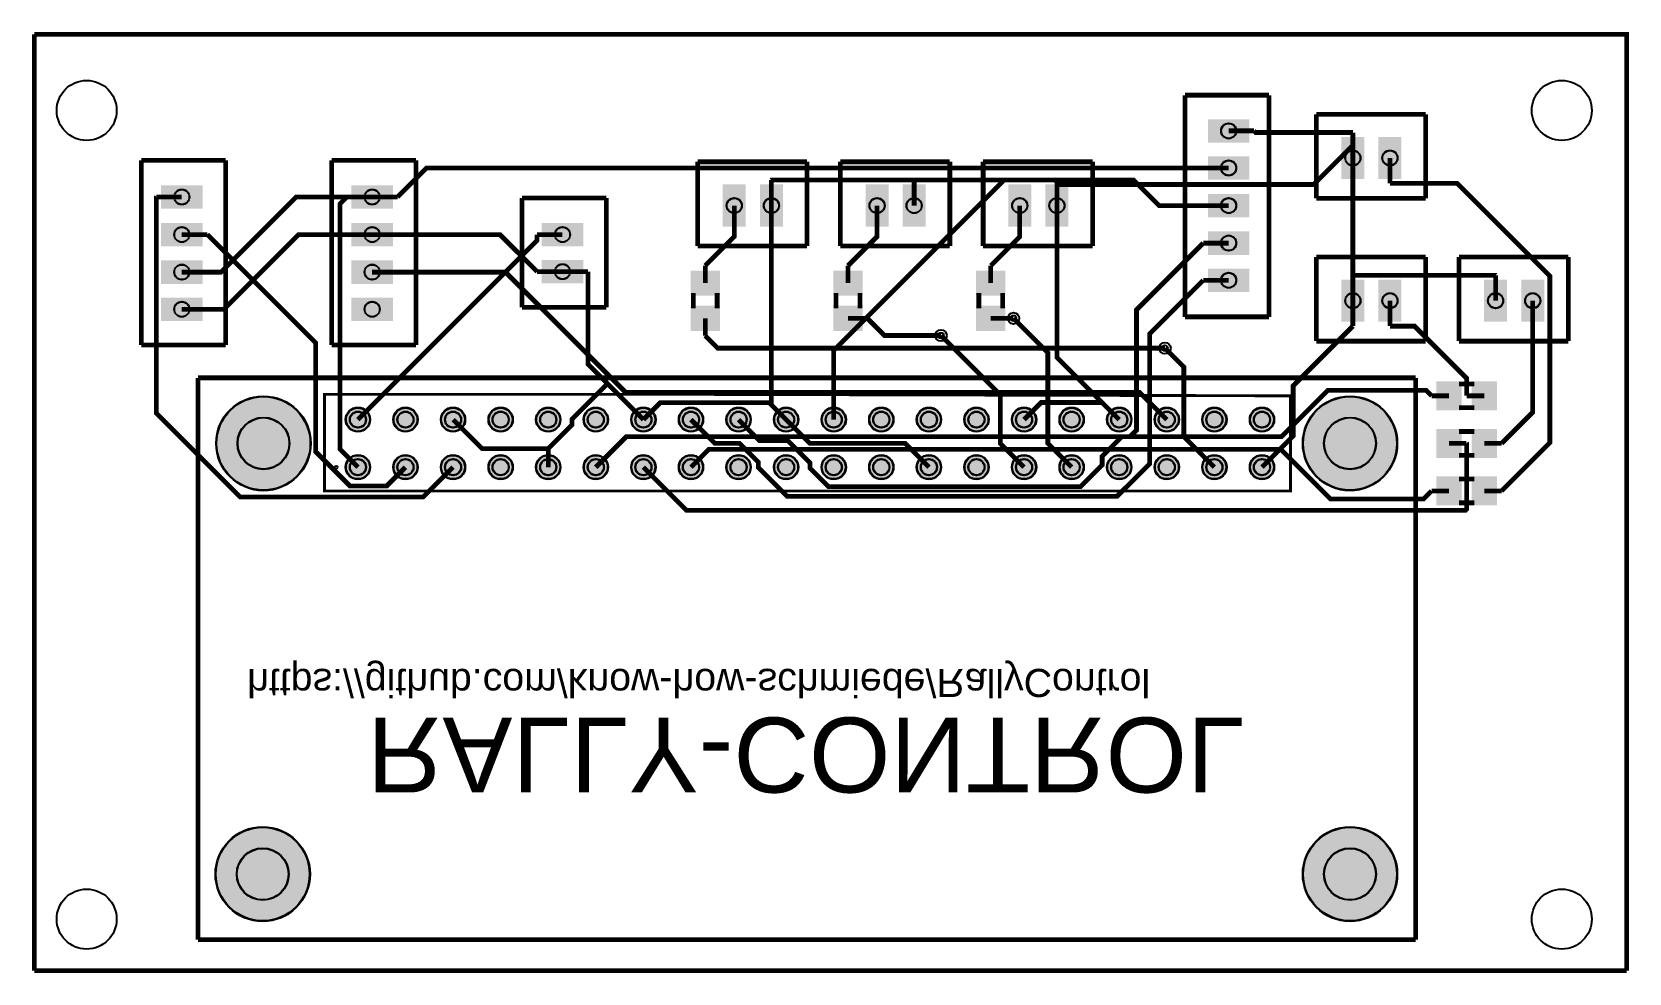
# Model space of a CAD drawing. Header units: millimetres. Extents: x -0.4 to 84.9, y -0.3 to 49.9.
import ezdxf

# ---------------------------------------------------------------- set-up
doc = ezdxf.new("R2010")
doc.units = ezdxf.units.MM
for name, color, linetype, true_color in [('BoardOutLine', 7, 'Continuous', 0xff00ff), ('BottomLayer', 7, 'Continuous', 0x0000ff), ('BottomSolderMaskLayer', 7, 'Continuous', 0xaa00ff), ('Document', 7, 'Continuous', 0xffffff), ('Hole', 7, 'Continuous', 0x222222), ('Multi-Layer', 7, 'Continuous', 0xc0c0c0), ('TopLayer', 7, 'Continuous', 0xff0000), ('TopPasteMaskLayer', 7, 'Continuous', 0x808080), ('TopSilkLayer', 7, 'Continuous', 0xffcc00), ('TopSolderMaskLayer', 7, 'Continuous', 0x800080)]:
    doc.layers.add(name, color=color, linetype=linetype, true_color=true_color)
doc.styles.get("Standard").update_dxf_attribs({"font": 'arial.ttf'})

msp = doc.modelspace()

# ---------------------------------------------------------------- texts
at = {"layer": 'BottomSilkLayer', "text_generation_flag": 2}
for s, height, p in [('https://github.com/know-how-schmiede/RallyControl', 1.5, (11.100000000000136, 15.900000000000091)), ('RALLY-CONTROL', 4, (17.5, 13.299999999999955))]:
    msp.add_text(s, height=height, rotation=180, dxfattribs=at).set_placement(p)

# ---------------------------------------------------------------- hatches: boundary and pattern name
at = {"layer": 'BottomSolderMaskLayer'}
for points in [[(64.60490220980455, 44.002971805943616), (62.39509779019545, 44.002971805943616), (62.39509779019545, 45.25265430530851), (64.60490220980455, 45.25265430530851)], [(69.51584216109632, 42.05476638410903), (69.51584216109632, 44.305253935931546), (70.74293355645568, 44.305253935931546), (70.74293355645568, 42.05476638410903)], [(71.49704612350433, 42.05476638410903), (71.49704612350433, 44.305253935931546), (72.72413751886347, 44.305253935931546), (72.72413751886347, 42.05476638410903)], [(64.60490220980455, 42.02176784353571), (62.39509779019545, 42.02176784353571), (62.39509779019545, 43.27145034290072), (64.60490220980455, 43.27145034290072)], [(6.515087630175458, 41.72204724409437), (8.72489204978433, 41.72204724409437), (8.72489204978433, 40.472364744729475), (6.515087630175458, 40.472364744729475)], [(16.67510795021576, 41.72204724409437), (18.88491236982486, 41.72204724409437), (18.88491236982486, 40.472364744729475), (16.67510795021576, 40.472364744729475)], [(36.4959539213196, 39.51493910445447), (36.4959539213196, 41.765426656276986), (37.72304531667896, 41.765426656276986), (37.72304531667896, 39.51493910445447)], [(38.477157883727614, 39.51493910445447), (38.477157883727614, 41.765426656276986), (39.70424927908698, 41.765426656276986), (39.70424927908698, 39.51493910445447)], [(44.11596916135022, 39.51493910445447), (44.11596916135022, 41.765426656276986), (45.34306055670959, 41.765426656276986), (45.34306055670959, 39.51493910445447)], [(46.09717312375801, 39.51493910445447), (46.09717312375801, 41.765426656276986), (47.324264519117605, 41.765426656276986), (47.324264519117605, 39.51493910445447)], [(51.73598440138062, 39.51493910445447), (51.73598440138062, 41.765426656276986), (52.963075796739986, 41.765426656276986), (52.963075796739986, 39.51493910445447)], [(53.71718836378864, 39.51493910445447), (53.71718836378864, 41.765426656276986), (54.944279759148, 41.765426656276986), (54.944279759148, 39.51493910445447)], [(64.60490220980455, 40.01516383032765), (62.39509779019545, 40.01516383032765), (62.39509779019545, 41.26484632969266), (64.60490220980455, 41.26484632969266)], [(6.515087630175458, 39.71544323088642), (8.72489204978433, 39.71544323088642), (8.72489204978433, 38.465760731521414), (6.515087630175458, 38.465760731521414)], [(16.67510795021576, 39.71544323088642), (18.88491236982486, 39.71544323088642), (18.88491236982486, 38.465760731521414), (16.67510795021576, 38.465760731521414)], [(26.8351028702059, 39.71544323088642), (29.044907289815, 39.71544323088642), (29.044907289815, 38.465760731521414), (26.8351028702059, 38.465760731521414)], [(64.60490220980455, 38.0085598171197), (62.39509779019545, 38.0085598171197), (62.39509779019545, 39.2582423164846), (64.60490220980455, 39.2582423164846)], [(6.515087630175458, 37.708839217678474), (8.72489204978433, 37.708839217678474), (8.72489204978433, 36.45915671831335), (6.515087630175458, 36.45915671831335)], [(16.67510795021576, 37.708839217678474), (18.88491236982486, 37.708839217678474), (18.88491236982486, 36.45915671831335), (16.67510795021576, 36.45915671831335)], [(26.8351028702059, 37.73423926847852), (29.044907289815, 37.73423926847852), (29.044907289815, 36.484556769113624), (26.8351028702059, 36.484556769113624)], [(64.60490220980455, 36.027355854711686), (62.39509779019545, 36.027355854711686), (62.39509779019545, 37.27703835407658), (64.60490220980455, 37.27703835407658)], [(69.51584216109632, 34.43475114407863), (69.51584216109632, 36.685238695901035), (70.74293355645568, 36.685238695901035), (70.74293355645568, 34.43475114407863)], [(71.49704612350433, 34.43475114407863), (71.49704612350433, 36.685238695901035), (72.72413751886347, 36.685238695901035), (72.72413751886347, 34.43475114407863)], [(77.13585740112671, 34.43475114407863), (77.13585740112671, 36.685238695901035), (78.36294879648608, 36.685238695901035), (78.36294879648608, 34.43475114407863)], [(79.11706136353473, 34.43475114407863), (79.11706136353473, 36.685238695901035), (80.34415275889387, 36.685238695901035), (80.34415275889387, 34.43475114407863)], [(6.515087630175458, 35.72763525527046), (8.72489204978433, 35.72763525527046), (8.72489204978433, 34.47795275590556), (6.515087630175458, 34.47795275590556)], [(16.67510795021576, 35.72763525527046), (18.88491236982486, 35.72763525527046), (18.88491236982486, 34.47795275590556), (16.67510795021576, 34.47795275590556)], [(9.452730505461147, 27.940005080010224, 1), (14.50353060706135, 27.940005080010224, 1)], [(16.36261112522236, 29.21000762001529, 1), (17.673406146812408, 29.21000762001529, 1)], [(18.902616205232494, 29.21000762001529, 1), (20.21341122682254, 29.21000762001529, 1)], [(21.442621285242627, 29.21000762001529, 1), (22.753416306832673, 29.21000762001529, 1)], [(23.98262636525276, 29.21000762001529, 1), (25.293421386842805, 29.21000762001529, 1)], [(26.522631445262892, 29.21000762001529, 1), (27.833426466852938, 29.21000762001529, 1)], [(29.062636525273025, 29.21000762001529, 1), (30.37343154686307, 29.21000762001529, 1)], [(31.602641605283157, 29.21000762001529, 1), (32.9134366268732, 29.21000762001529, 1)], [(34.14264668529352, 29.21000762001529, 1), (35.45344170688356, 29.21000762001529, 1)], [(36.68265176530365, 29.21000762001529, 1), (37.99344678689369, 29.21000762001529, 1)], [(39.222656845313786, 29.21000762001529, 1), (40.533451866903825, 29.21000762001529, 1)], [(41.76266192532392, 29.21000762001529, 1), (43.07345694691396, 29.21000762001529, 1)], [(44.30266700533405, 29.21000762001529, 1), (45.61346202692409, 29.21000762001529, 1)], [(46.842672085344184, 29.21000762001529, 1), (48.15346710693422, 29.21000762001529, 1)], [(49.382677165354316, 29.21000762001529, 1), (50.693472186944355, 29.21000762001529, 1)], [(51.92268224536445, 29.21000762001529, 1), (53.23347726695449, 29.21000762001529, 1)], [(54.46268732537481, 29.21000762001529, 1), (55.77348234696485, 29.21000762001529, 1)], [(57.00269240538494, 29.21000762001529, 1), (58.31348742697498, 29.21000762001529, 1)], [(59.542697485395074, 29.21000762001529, 1), (60.85349250698511, 29.21000762001529, 1)], [(62.08270256540521, 29.21000762001529, 1), (63.393497586995245, 29.21000762001529, 1)], [(64.62270764541533, 29.21000762001529, 1), (65.93350266700538, 29.21000762001529, 1)], [(67.45273050546137, 27.940005080010224, 1), (72.50353060706158, 27.940005080010224, 1)], [(16.36261112522236, 26.670002540005157, 1), (17.673406146812408, 26.670002540005157, 1)], [(18.902616205232494, 26.670002540005157, 1), (20.21341122682254, 26.670002540005157, 1)], [(21.442621285242627, 26.670002540005157, 1), (22.753416306832673, 26.670002540005157, 1)], [(23.98262636525276, 26.670002540005157, 1), (25.293421386842805, 26.670002540005157, 1)], [(26.522631445262892, 26.670002540005157, 1), (27.833426466852938, 26.670002540005157, 1)], [(29.062636525273025, 26.670002540005157, 1), (30.37343154686307, 26.670002540005157, 1)], [(31.602641605283157, 26.670002540005157, 1), (32.9134366268732, 26.670002540005157, 1)], [(34.14264668529352, 26.670002540005157, 1), (35.45344170688356, 26.670002540005157, 1)], [(36.68265176530365, 26.670002540005157, 1), (37.99344678689369, 26.670002540005157, 1)], [(39.222656845313786, 26.670002540005157, 1), (40.533451866903825, 26.670002540005157, 1)], [(41.76266192532392, 26.670002540005157, 1), (43.07345694691396, 26.670002540005157, 1)], [(44.30266700533405, 26.670002540005157, 1), (45.61346202692409, 26.670002540005157, 1)], [(46.842672085344184, 26.670002540005157, 1), (48.15346710693422, 26.670002540005157, 1)], [(49.382677165354316, 26.670002540005157, 1), (50.693472186944355, 26.670002540005157, 1)], [(51.92268224536445, 26.670002540005157, 1), (53.23347726695449, 26.670002540005157, 1)], [(54.46268732537481, 26.670002540005157, 1), (55.77348234696485, 26.670002540005157, 1)], [(57.00269240538494, 26.670002540005157, 1), (58.31348742697498, 26.670002540005157, 1)], [(59.542697485395074, 26.670002540005157, 1), (60.85349250698511, 26.670002540005157, 1)], [(62.08270256540521, 26.670002540005157, 1), (63.393497586995245, 26.670002540005157, 1)], [(64.62270764541533, 26.670002540005157, 1), (65.93350266700538, 26.670002540005157, 1)], [(9.41259842519679, 4.9400050800102235, 1), (14.463398526796993, 4.9400050800102235, 1)], [(67.45273050546137, 4.9400050800102235, 1), (72.50353060706158, 4.9400050800102235, 1)]]:
    msp.add_hatch(color=256, dxfattribs=at).paths.add_polyline_path(points)
at = {"layer": 'Multi-Layer'}
for points in [[(64.5795021590045, 44.028371856743775), (62.42049784099572, 44.028371856743775), (62.42049784099572, 45.227254254508466), (64.5795021590045, 45.227254254508466)], [(69.52994665989354, 42.10050800101601), (69.52994665989354, 44.259512319024566), (70.72882905765846, 44.259512319024566), (70.72882905765846, 42.10050800101601)], [(71.51115062230156, 42.10050800101601), (71.51115062230156, 44.259512319024566), (72.71003302006602, 44.259512319024566), (72.71003302006602, 42.10050800101601)], [(64.5795021590045, 42.04716789433576), (62.42049784099572, 42.04716789433576), (62.42049784099572, 43.24605029210056), (64.5795021590045, 43.24605029210056)], [(6.540487680975502, 41.696647193294325), (8.699491998984058, 41.696647193294325), (8.699491998984058, 40.49776479552963), (6.540487680975502, 40.49776479552963)], [(16.700508001016033, 41.696647193294325), (18.85951231902459, 41.696647193294325), (18.85951231902459, 40.49776479552963), (16.700508001016033, 40.49776479552963)], [(36.51005842011682, 39.56068072136145), (36.51005842011682, 41.71968503937012), (37.70894081788174, 41.71968503937012), (37.70894081788174, 39.56068072136145)], [(38.49126238252484, 39.56068072136145), (38.49126238252484, 41.71968503937012), (39.69014478028976, 41.71968503937012), (39.69014478028976, 39.56068072136145)], [(44.130073660147445, 39.56068072136145), (44.130073660147445, 41.71968503937012), (45.328956057912364, 41.71968503937012), (45.328956057912364, 39.56068072136145)], [(46.11127762255546, 39.56068072136145), (46.11127762255546, 41.71968503937012), (47.310160020320154, 41.71968503937012), (47.310160020320154, 39.56068072136145)], [(51.75008890017784, 39.56068072136145), (51.75008890017784, 41.71968503937012), (52.94897129794276, 41.71968503937012), (52.94897129794276, 39.56068072136145)], [(53.73129286258586, 39.56068072136145), (53.73129286258586, 41.71968503937012), (54.93017526035078, 41.71968503937012), (54.93017526035078, 39.56068072136145)], [(64.5795021590045, 40.040563881127696), (62.42049784099572, 40.040563881127696), (62.42049784099572, 41.239446278892615), (64.5795021590045, 41.239446278892615)], [(6.540487680975502, 39.69004318008638), (8.699491998984058, 39.69004318008638), (8.699491998984058, 38.49116078232157), (6.540487680975502, 38.49116078232157)], [(16.700508001016033, 39.69004318008638), (18.85951231902459, 39.69004318008638), (18.85951231902459, 38.49116078232157), (16.700508001016033, 38.49116078232157)], [(26.860502921006173, 39.69004318008638), (29.01950723901473, 39.69004318008638), (29.01950723901473, 38.49116078232157), (26.860502921006173, 38.49116078232157)], [(64.5795021590045, 38.03395986791975), (62.42049784099572, 38.03395986791975), (62.42049784099572, 39.23284226568455), (64.5795021590045, 39.23284226568455)], [(6.540487680975502, 37.683439166878316), (8.699491998984058, 37.683439166878316), (8.699491998984058, 36.48455676911351), (6.540487680975502, 36.48455676911351)], [(16.700508001016033, 37.683439166878316), (18.85951231902459, 37.683439166878316), (18.85951231902459, 36.48455676911351), (16.700508001016033, 36.48455676911351)], [(26.860502921006173, 37.708839217678474), (29.01950723901473, 37.708839217678474), (29.01950723901473, 36.50995681991367), (26.860502921006173, 36.50995681991367)], [(64.5795021590045, 36.052755905511845), (62.42049784099572, 36.052755905511845), (62.42049784099572, 37.251638303276536), (64.5795021590045, 37.251638303276536)], [(69.52994665989354, 34.4804927609855), (69.52994665989354, 36.63949707899417), (70.72882905765846, 36.63949707899417), (70.72882905765846, 34.4804927609855)], [(71.51115062230156, 34.4804927609855), (71.51115062230156, 36.63949707899417), (72.71003302006602, 36.63949707899417), (72.71003302006602, 34.4804927609855)], [(77.14996189992394, 34.4804927609855), (77.14996189992394, 36.63949707899417), (78.34884429768886, 36.63949707899417), (78.34884429768886, 34.4804927609855)], [(79.13116586233195, 34.4804927609855), (79.13116586233195, 36.63949707899417), (80.33004826009665, 36.63949707899417), (80.33004826009665, 34.4804927609855)], [(6.540487680975502, 35.70223520447041), (8.699491998984058, 35.70223520447041), (8.699491998984058, 34.50335280670561), (6.540487680975502, 34.50335280670561)], [(16.700508001016033, 35.70223520447041), (18.85951231902459, 35.70223520447041), (18.85951231902459, 34.50335280670561), (16.700508001016033, 34.50335280670561)], [(9.478130556261249, 27.940005080010224, 1), (14.478130556261249, 27.940005080010224, 1)], [(16.388011176022463, 29.21000762001529, 1), (17.648006096012306, 29.21000762001529, 1)], [(18.928016256032596, 29.21000762001529, 1), (20.18801117602244, 29.21000762001529, 1)], [(21.468021336042728, 29.21000762001529, 1), (22.72801625603257, 29.21000762001529, 1)], [(24.00802641605286, 29.21000762001529, 1), (25.268021336042704, 29.21000762001529, 1)], [(26.548031496062993, 29.21000762001529, 1), (27.808026416052837, 29.21000762001529, 1)], [(29.088036576073126, 29.21000762001529, 1), (30.34803149606297, 29.21000762001529, 1)], [(31.62804165608326, 29.21000762001529, 1), (32.8880365760731, 29.21000762001529, 1)], [(34.16804673609362, 29.21000762001529, 1), (35.42804165608346, 29.21000762001529, 1)], [(36.708051816103755, 29.21000762001529, 1), (37.96804673609359, 29.21000762001529, 1)], [(39.24805689611389, 29.21000762001529, 1), (40.50805181610372, 29.21000762001529, 1)], [(41.78806197612402, 29.21000762001529, 1), (43.048056896113856, 29.21000762001529, 1)], [(44.32806705613415, 29.21000762001529, 1), (45.58806197612399, 29.21000762001529, 1)], [(46.868072136144285, 29.21000762001529, 1), (48.12806705613412, 29.21000762001529, 1)], [(49.40807721615442, 29.21000762001529, 1), (50.668072136144254, 29.21000762001529, 1)], [(51.94808229616455, 29.21000762001529, 1), (53.208077216154386, 29.21000762001529, 1)], [(54.48808737617491, 29.21000762001529, 1), (55.748082296164746, 29.21000762001529, 1)], [(57.02809245618504, 29.21000762001529, 1), (58.28808737617488, 29.21000762001529, 1)], [(59.568097536195175, 29.21000762001529, 1), (60.82809245618501, 29.21000762001529, 1)], [(62.10810261620531, 29.21000762001529, 1), (63.368097536195144, 29.21000762001529, 1)], [(64.64810769621543, 29.21000762001529, 1), (65.90810261620528, 29.21000762001529, 1)], [(67.47813055626148, 27.940005080010224, 1), (72.47813055626148, 27.940005080010224, 1)], [(16.388011176022463, 26.670002540005157, 1), (17.648006096012306, 26.670002540005157, 1)], [(18.928016256032596, 26.670002540005157, 1), (20.18801117602244, 26.670002540005157, 1)], [(21.468021336042728, 26.670002540005157, 1), (22.72801625603257, 26.670002540005157, 1)], [(24.00802641605286, 26.670002540005157, 1), (25.268021336042704, 26.670002540005157, 1)], [(26.548031496062993, 26.670002540005157, 1), (27.808026416052837, 26.670002540005157, 1)], [(29.088036576073126, 26.670002540005157, 1), (30.34803149606297, 26.670002540005157, 1)], [(31.62804165608326, 26.670002540005157, 1), (32.8880365760731, 26.670002540005157, 1)], [(34.16804673609362, 26.670002540005157, 1), (35.42804165608346, 26.670002540005157, 1)], [(36.708051816103755, 26.670002540005157, 1), (37.96804673609359, 26.670002540005157, 1)], [(39.24805689611389, 26.670002540005157, 1), (40.50805181610372, 26.670002540005157, 1)], [(41.78806197612402, 26.670002540005157, 1), (43.048056896113856, 26.670002540005157, 1)], [(44.32806705613415, 26.670002540005157, 1), (45.58806197612399, 26.670002540005157, 1)], [(46.868072136144285, 26.670002540005157, 1), (48.12806705613412, 26.670002540005157, 1)], [(49.40807721615442, 26.670002540005157, 1), (50.668072136144254, 26.670002540005157, 1)], [(51.94808229616455, 26.670002540005157, 1), (53.208077216154386, 26.670002540005157, 1)], [(54.48808737617491, 26.670002540005157, 1), (55.748082296164746, 26.670002540005157, 1)], [(57.02809245618504, 26.670002540005157, 1), (58.28808737617488, 26.670002540005157, 1)], [(59.568097536195175, 26.670002540005157, 1), (60.82809245618501, 26.670002540005157, 1)], [(62.10810261620531, 26.670002540005157, 1), (63.368097536195144, 26.670002540005157, 1)], [(64.64810769621543, 26.670002540005157, 1), (65.90810261620528, 26.670002540005157, 1)], [(9.437998475996892, 4.9400050800102235, 1), (14.437998475996892, 4.9400050800102235, 1)], [(67.47813055626148, 4.9400050800102235, 1), (72.47813055626148, 4.9400050800102235, 1)]]:
    msp.add_hatch(color=256, dxfattribs=at).paths.add_polyline_path(points)
at = {"layer": 'TopLayer'}
for points in [[(36.31056642113299, 37.150038100076245), (36.31056642113299, 35.84955549911092), (34.80942341884702, 35.84955549911092), (34.80942341884702, 37.150038100076245)], [(43.93058166116339, 37.150038100076245), (43.93058166116339, 35.84955549911092), (42.429438658877416, 35.84955549911092), (42.429438658877416, 37.150038100076245)], [(51.55057150114317, 37.150038100076245), (51.55057150114317, 35.84955549911092), (50.049428498857196, 35.84955549911092), (50.049428498857196, 37.150038100076245)], [(36.31056642113299, 35.270434340868746), (36.31056642113299, 33.969951739903536), (34.80942341884702, 33.969951739903536), (34.80942341884702, 35.270434340868746)], [(43.93058166116339, 35.270434340868746), (43.93058166116339, 33.969951739903536), (42.429438658877416, 33.969951739903536), (42.429438658877416, 35.270434340868746)], [(51.55057150114317, 35.270434340868746), (51.55057150114317, 33.969951739903536), (50.049428498857196, 33.969951739903536), (50.049428498857196, 35.270434340868746)], [(74.6099568199138, 31.230581661163342), (75.9104394208789, 31.230581661163342), (75.9104394208789, 29.72943865887737), (74.6099568199138, 29.72943865887737)], [(76.48956057912119, 31.230581661163342), (77.79004318008651, 31.230581661163342), (77.79004318008651, 29.72943865887737), (76.48956057912119, 29.72943865887737)], [(74.6099568199138, 28.69057658115321), (75.9104394208789, 28.69057658115321), (75.9104394208789, 27.189433578867238), (74.6099568199138, 27.189433578867238)], [(76.48956057912119, 28.69057658115321), (77.79004318008651, 28.69057658115321), (77.79004318008651, 27.189433578867238), (76.48956057912119, 27.189433578867238)], [(74.6099568199138, 26.150571501142963), (75.9104394208789, 26.150571501142963), (75.9104394208789, 24.64942849885699), (74.6099568199138, 24.64942849885699)], [(76.48956057912119, 26.150571501142963), (77.79004318008651, 26.150571501142963), (77.79004318008651, 24.64942849885699), (76.48956057912119, 24.64942849885699)]]:
    msp.add_hatch(color=256, dxfattribs=at).paths.add_polyline_path(points)
at = {"layer": 'TopPasteMaskLayer'}
for points in [[(36.31056642113299, 37.150038100076245), (36.31056642113299, 35.84955549911092), (34.80942341884702, 35.84955549911092), (34.80942341884702, 37.150038100076245)], [(43.93058166116339, 37.150038100076245), (43.93058166116339, 35.84955549911092), (42.429438658877416, 35.84955549911092), (42.429438658877416, 37.150038100076245)], [(51.55057150114317, 37.150038100076245), (51.55057150114317, 35.84955549911092), (50.049428498857196, 35.84955549911092), (50.049428498857196, 37.150038100076245)], [(36.31056642113299, 35.270434340868746), (36.31056642113299, 33.969951739903536), (34.80942341884702, 33.969951739903536), (34.80942341884702, 35.270434340868746)], [(43.93058166116339, 35.270434340868746), (43.93058166116339, 33.969951739903536), (42.429438658877416, 33.969951739903536), (42.429438658877416, 35.270434340868746)], [(51.55057150114317, 35.270434340868746), (51.55057150114317, 33.969951739903536), (50.049428498857196, 33.969951739903536), (50.049428498857196, 35.270434340868746)], [(74.6099568199138, 31.230581661163342), (75.9104394208789, 31.230581661163342), (75.9104394208789, 29.72943865887737), (74.6099568199138, 29.72943865887737)], [(76.48956057912119, 31.230581661163342), (77.79004318008651, 31.230581661163342), (77.79004318008651, 29.72943865887737), (76.48956057912119, 29.72943865887737)], [(74.6099568199138, 28.69057658115321), (75.9104394208789, 28.69057658115321), (75.9104394208789, 27.189433578867238), (74.6099568199138, 27.189433578867238)], [(76.48956057912119, 28.69057658115321), (77.79004318008651, 28.69057658115321), (77.79004318008651, 27.189433578867238), (76.48956057912119, 27.189433578867238)], [(74.6099568199138, 26.150571501142963), (75.9104394208789, 26.150571501142963), (75.9104394208789, 24.64942849885699), (74.6099568199138, 24.64942849885699)], [(76.48956057912119, 26.150571501142963), (77.79004318008651, 26.150571501142963), (77.79004318008651, 24.64942849885699), (76.48956057912119, 24.64942849885699)]]:
    msp.add_hatch(color=256, dxfattribs=at).paths.add_polyline_path(points)
at = {"layer": 'TopSolderMaskLayer'}
for points in [[(64.60490220980455, 44.002971805943616), (62.39509779019545, 44.002971805943616), (62.39509779019545, 45.25265430530851), (64.60490220980455, 45.25265430530851)], [(69.51584216109632, 42.05476638410903), (69.51584216109632, 44.305253935931546), (70.74293355645568, 44.305253935931546), (70.74293355645568, 42.05476638410903)], [(71.49704612350433, 42.05476638410903), (71.49704612350433, 44.305253935931546), (72.72413751886347, 44.305253935931546), (72.72413751886347, 42.05476638410903)], [(64.60490220980455, 42.02176784353571), (62.39509779019545, 42.02176784353571), (62.39509779019545, 43.27145034290072), (64.60490220980455, 43.27145034290072)], [(6.515087630175458, 41.72204724409437), (8.72489204978433, 41.72204724409437), (8.72489204978433, 40.472364744729475), (6.515087630175458, 40.472364744729475)], [(16.67510795021576, 41.72204724409437), (18.88491236982486, 41.72204724409437), (18.88491236982486, 40.472364744729475), (16.67510795021576, 40.472364744729475)], [(36.4959539213196, 39.51493910445447), (36.4959539213196, 41.765426656276986), (37.72304531667896, 41.765426656276986), (37.72304531667896, 39.51493910445447)], [(38.477157883727614, 39.51493910445447), (38.477157883727614, 41.765426656276986), (39.70424927908698, 41.765426656276986), (39.70424927908698, 39.51493910445447)], [(44.11596916135022, 39.51493910445447), (44.11596916135022, 41.765426656276986), (45.34306055670959, 41.765426656276986), (45.34306055670959, 39.51493910445447)], [(46.09717312375801, 39.51493910445447), (46.09717312375801, 41.765426656276986), (47.324264519117605, 41.765426656276986), (47.324264519117605, 39.51493910445447)], [(51.73598440138062, 39.51493910445447), (51.73598440138062, 41.765426656276986), (52.963075796739986, 41.765426656276986), (52.963075796739986, 39.51493910445447)], [(53.71718836378864, 39.51493910445447), (53.71718836378864, 41.765426656276986), (54.944279759148, 41.765426656276986), (54.944279759148, 39.51493910445447)], [(64.60490220980455, 40.01516383032765), (62.39509779019545, 40.01516383032765), (62.39509779019545, 41.26484632969266), (64.60490220980455, 41.26484632969266)], [(6.515087630175458, 39.71544323088642), (8.72489204978433, 39.71544323088642), (8.72489204978433, 38.465760731521414), (6.515087630175458, 38.465760731521414)], [(16.67510795021576, 39.71544323088642), (18.88491236982486, 39.71544323088642), (18.88491236982486, 38.465760731521414), (16.67510795021576, 38.465760731521414)], [(26.8351028702059, 39.71544323088642), (29.044907289815, 39.71544323088642), (29.044907289815, 38.465760731521414), (26.8351028702059, 38.465760731521414)], [(64.60490220980455, 38.0085598171197), (62.39509779019545, 38.0085598171197), (62.39509779019545, 39.2582423164846), (64.60490220980455, 39.2582423164846)], [(6.515087630175458, 37.708839217678474), (8.72489204978433, 37.708839217678474), (8.72489204978433, 36.45915671831335), (6.515087630175458, 36.45915671831335)], [(16.67510795021576, 37.708839217678474), (18.88491236982486, 37.708839217678474), (18.88491236982486, 36.45915671831335), (16.67510795021576, 36.45915671831335)], [(26.8351028702059, 37.73423926847852), (29.044907289815, 37.73423926847852), (29.044907289815, 36.484556769113624), (26.8351028702059, 36.484556769113624)], [(36.339885620396444, 37.17204288181847), (36.339885620396444, 35.827550717368695), (34.78010421958356, 35.827550717368695), (34.78010421958356, 37.17204288181847)], [(43.95990086042684, 37.17204288181847), (43.95990086042684, 35.827550717368695), (42.40011945961396, 35.827550717368695), (42.40011945961396, 37.17204288181847)], [(51.57989070040662, 37.17204288181847), (51.57989070040662, 35.827550717368695), (50.02010929959374, 35.827550717368695), (50.02010929959374, 37.17204288181847)], [(64.60490220980455, 36.027355854711686), (62.39509779019545, 36.027355854711686), (62.39509779019545, 37.27703835407658), (64.60490220980455, 37.27703835407658)], [(69.51584216109632, 34.43475114407863), (69.51584216109632, 36.685238695901035), (70.74293355645568, 36.685238695901035), (70.74293355645568, 34.43475114407863)], [(71.49704612350433, 34.43475114407863), (71.49704612350433, 36.685238695901035), (72.72413751886347, 36.685238695901035), (72.72413751886347, 34.43475114407863)], [(77.13585740112671, 34.43475114407863), (77.13585740112671, 36.685238695901035), (78.36294879648608, 36.685238695901035), (78.36294879648608, 34.43475114407863)], [(79.11706136353473, 34.43475114407863), (79.11706136353473, 36.685238695901035), (80.34415275889387, 36.685238695901035), (80.34415275889387, 34.43475114407863)], [(6.515087630175458, 35.72763525527046), (8.72489204978433, 35.72763525527046), (8.72489204978433, 34.47795275590556), (6.515087630175458, 34.47795275590556)], [(16.67510795021576, 35.72763525527046), (18.88491236982486, 35.72763525527046), (18.88491236982486, 34.47795275590556), (16.67510795021576, 34.47795275590556)], [(36.339885620396444, 35.29243912261097), (36.339885620396444, 33.9479469581612), (34.78010421958356, 33.9479469581612), (34.78010421958356, 35.29243912261097)], [(43.95990086042684, 35.29243912261097), (43.95990086042684, 33.9479469581612), (42.40011945961396, 33.9479469581612), (42.40011945961396, 35.29243912261097)], [(51.57989070040662, 35.29243912261097), (51.57989070040662, 33.9479469581612), (50.02010929959374, 33.9479469581612), (50.02010929959374, 35.29243912261097)], [(74.58455676911376, 31.255981711963386), (75.93583947167917, 31.255981711963386), (75.93583947167917, 29.704038608077326), (74.58455676911376, 29.704038608077326)], [(76.46416052832114, 31.255981711963386), (77.81544323088656, 31.255981711963386), (77.81544323088656, 29.704038608077326), (76.46416052832114, 29.704038608077326)], [(9.452730505461147, 27.940005080010224, 1), (14.50353060706135, 27.940005080010224, 1)], [(16.36261112522236, 29.21000762001529, 1), (17.673406146812408, 29.21000762001529, 1)], [(18.902616205232494, 29.21000762001529, 1), (20.21341122682254, 29.21000762001529, 1)], [(21.442621285242627, 29.21000762001529, 1), (22.753416306832673, 29.21000762001529, 1)], [(23.98262636525276, 29.21000762001529, 1), (25.293421386842805, 29.21000762001529, 1)], [(26.522631445262892, 29.21000762001529, 1), (27.833426466852938, 29.21000762001529, 1)], [(29.062636525273025, 29.21000762001529, 1), (30.37343154686307, 29.21000762001529, 1)], [(31.602641605283157, 29.21000762001529, 1), (32.9134366268732, 29.21000762001529, 1)], [(34.14264668529352, 29.21000762001529, 1), (35.45344170688356, 29.21000762001529, 1)], [(36.68265176530365, 29.21000762001529, 1), (37.99344678689369, 29.21000762001529, 1)], [(39.222656845313786, 29.21000762001529, 1), (40.533451866903825, 29.21000762001529, 1)], [(41.76266192532392, 29.21000762001529, 1), (43.07345694691396, 29.21000762001529, 1)], [(44.30266700533405, 29.21000762001529, 1), (45.61346202692409, 29.21000762001529, 1)], [(46.842672085344184, 29.21000762001529, 1), (48.15346710693422, 29.21000762001529, 1)], [(49.382677165354316, 29.21000762001529, 1), (50.693472186944355, 29.21000762001529, 1)], [(51.92268224536445, 29.21000762001529, 1), (53.23347726695449, 29.21000762001529, 1)], [(54.46268732537481, 29.21000762001529, 1), (55.77348234696485, 29.21000762001529, 1)], [(57.00269240538494, 29.21000762001529, 1), (58.31348742697498, 29.21000762001529, 1)], [(59.542697485395074, 29.21000762001529, 1), (60.85349250698511, 29.21000762001529, 1)], [(62.08270256540521, 29.21000762001529, 1), (63.393497586995245, 29.21000762001529, 1)], [(64.62270764541533, 29.21000762001529, 1), (65.93350266700538, 29.21000762001529, 1)], [(67.45273050546137, 27.940005080010224, 1), (72.50353060706158, 27.940005080010224, 1)], [(74.58455676911376, 28.715976631953254), (75.93583947167917, 28.715976631953254), (75.93583947167917, 27.16403352806708), (74.58455676911376, 27.16403352806708)], [(76.46416052832114, 28.715976631953254), (77.81544323088656, 28.715976631953254), (77.81544323088656, 27.16403352806708), (76.46416052832114, 27.16403352806708)], [(16.36261112522236, 26.670002540005157, 1), (17.673406146812408, 26.670002540005157, 1)], [(18.902616205232494, 26.670002540005157, 1), (20.21341122682254, 26.670002540005157, 1)], [(21.442621285242627, 26.670002540005157, 1), (22.753416306832673, 26.670002540005157, 1)], [(23.98262636525276, 26.670002540005157, 1), (25.293421386842805, 26.670002540005157, 1)], [(26.522631445262892, 26.670002540005157, 1), (27.833426466852938, 26.670002540005157, 1)], [(29.062636525273025, 26.670002540005157, 1), (30.37343154686307, 26.670002540005157, 1)], [(31.602641605283157, 26.670002540005157, 1), (32.9134366268732, 26.670002540005157, 1)], [(34.14264668529352, 26.670002540005157, 1), (35.45344170688356, 26.670002540005157, 1)], [(36.68265176530365, 26.670002540005157, 1), (37.99344678689369, 26.670002540005157, 1)], [(39.222656845313786, 26.670002540005157, 1), (40.533451866903825, 26.670002540005157, 1)], [(41.76266192532392, 26.670002540005157, 1), (43.07345694691396, 26.670002540005157, 1)], [(44.30266700533405, 26.670002540005157, 1), (45.61346202692409, 26.670002540005157, 1)], [(46.842672085344184, 26.670002540005157, 1), (48.15346710693422, 26.670002540005157, 1)], [(49.382677165354316, 26.670002540005157, 1), (50.693472186944355, 26.670002540005157, 1)], [(51.92268224536445, 26.670002540005157, 1), (53.23347726695449, 26.670002540005157, 1)], [(54.46268732537481, 26.670002540005157, 1), (55.77348234696485, 26.670002540005157, 1)], [(57.00269240538494, 26.670002540005157, 1), (58.31348742697498, 26.670002540005157, 1)], [(59.542697485395074, 26.670002540005157, 1), (60.85349250698511, 26.670002540005157, 1)], [(62.08270256540521, 26.670002540005157, 1), (63.393497586995245, 26.670002540005157, 1)], [(64.62270764541533, 26.670002540005157, 1), (65.93350266700538, 26.670002540005157, 1)], [(74.58455676911376, 26.17597155194312), (75.93583947167917, 26.17597155194312), (75.93583947167917, 24.624028448056947), (74.58455676911376, 24.624028448056947)], [(76.46416052832114, 26.17597155194312), (77.81544323088656, 26.17597155194312), (77.81544323088656, 24.624028448056947), (76.46416052832114, 24.624028448056947)], [(9.41259842519679, 4.9400050800102235, 1), (14.463398526796993, 4.9400050800102235, 1)], [(67.45273050546137, 4.9400050800102235, 1), (72.50353060706158, 4.9400050800102235, 1)]]:
    msp.add_hatch(color=256, dxfattribs=at).paths.add_polyline_path(points)

# ---------------------------------------------------------------- linework, layer by layer
at = {"layer": 'BoardOutLine', "const_width": 0.25400050800101603}
for points in [[(-0.25397510795005473, 49.784023368046746), (84.74602489204995, 49.784023368046746), (84.74602489204995, -0.2160020320040985)], [(-0.25397510795005473, -0.2160020320040985), (-0.25397510795005473, 49.784023368046746)], [(84.74602489204995, -0.2160020320040985), (-0.25397510795005473, -0.2160020320040985)]]:
    msp.add_lwpolyline(points, dxfattribs=at)
at = {"layer": 'BottomLayer', "const_width": 0.25400050800101603}
for points in [[(70.12931165862346, 43.18001016002029), (70.12931165862346, 36.9204216408433)], [(42.41811023622063, 29.209982219964445), (42.41811023622063, 32.91026162052333), (51.50853441706886, 42.00068580137156), (58.4191262382526, 42.00068580137156), (59.77980695961401, 40.640005080010155), (63.49989839979685, 40.640005080010155)], [(22.09806959613934, 26.669977139954312), (20.49964439928908, 25.071551943103827), (10.745770891541952, 25.071551943103827), (6.2596139192278315, 29.557708915417834), (6.2596139192278315, 41.095427990856024), (6.261391922784014, 41.09720599441198)], [(7.62004064008147, 41.09720599441198), (6.261391922784014, 41.09720599441198)], [(16.421412242824545, 41.09720599441198), (16.06504953009903, 40.74084328168658), (16.06504953009903, 27.622987045974014), (17.018059436119074, 26.669977139954312)], [(17.780060960122, 41.09720599441198), (16.421412242824545, 41.09720599441198)], [(39.878105156210495, 29.209982219964445), (39.0907035814073, 29.99738379476753), (39.0907035814073, 40.64025908051815)], [(57.65814071628165, 29.209982219964445), (54.33073406146809, 32.53738887477766), (54.33073406146809, 40.64025908051815)], [(7.62004064008147, 39.09060198120392), (8.978689357378926, 39.09060198120392)], [(8.978689357378926, 39.09060198120392), (14.759232918466068, 33.310058420116775), (14.759232918466068, 27.501828803657645), (16.601244602489487, 25.659817119634226), (18.547904495809235, 25.659817119634226), (19.558064516129207, 26.669977139954312)], [(26.581432562865302, 39.09060198120392), (26.581432562865302, 38.77335534671067), (17.018059436119074, 29.209982219964445)], [(27.940081280162758, 39.09060198120392), (26.581432562865302, 39.09060198120392)], [(37.33810007620036, 29.209982219964445), (38.46408432816884, 28.08399796799597), (39.976403352806756, 28.08399796799597), (41.14810769621545, 26.912293624587278), (41.14810769621545, 26.62374904749811), (42.13896367792745, 25.632893065786106), (55.59718059436136, 25.632893065786106), (56.74729489458991, 26.783007366014772), (56.74729489458991, 27.243510287020626), (57.80292100584211, 28.29913639827282), (58.23167386334785, 28.29913639827282), (58.57965455930912, 28.647117094234204), (58.57965455930912, 35.07180594361182), (62.14124968249939, 38.633401066802094)], [(63.49989839979685, 38.633401066802094), (62.14124968249939, 38.633401066802094)], [(27.940081280162758, 37.109398018796014), (29.298729997460214, 37.109398018796014)], [(29.298729997460214, 37.109398018796014), (29.298729997460214, 32.169342138684215), (30.34140208280428, 31.126924053848143)], [(62.14124968249939, 36.65219710439419), (59.281457962915965, 33.79240538481076), (59.281457962915965, 26.85387350774704), (57.54409448818933, 25.116510033020063), (39.9281432562866, 25.116510033020063), (38.39042418084841, 26.654229108458253), (38.39042418084841, 26.93972567945127), (37.39017018034042, 27.93997967995938), (36.06809753619518, 27.93997967995938), (34.79809499619023, 29.209982219964445)], [(63.49989839979685, 36.65219710439419), (62.14124968249939, 36.65219710439419)], [(77.74932689865409, 36.918643637287346), (77.7475488950979, 36.9204216408433), (70.12931165862346, 36.9204216408433)], [(70.12931165862346, 36.9204216408433), (70.12931165862346, 35.55999491998978)], [(77.74932689865409, 35.55999491998978), (77.74932689865409, 36.918643637287346)], [(70.12931165862346, 35.55999491998978), (70.12931165862346, 34.20134620269232)], [(55.11813563627152, 26.669977139954312), (53.84813309626634, 27.93997967995938), (53.84813309626634, 32.784531369062734), (52.01247142494299, 34.620193040386084)], [(65.27815595631205, 26.669977139954312), (66.94084328168674, 28.332664465329003), (66.94084328168674, 31.012877825755595), (70.12931165862346, 34.20134620269232)], [(48.14556769113551, 33.699949199898356), (51.308128016256205, 30.537388874777776), (51.308128016256205, 27.93997967995938), (52.57813055626116, 26.669977139954312)], [(62.738150876301916, 26.669977139954312), (61.10899161798352, 28.29913639827282), (61.10899161798352, 32.01668783337573), (60.09933959867931, 33.02633985267971)], [(30.34140208280428, 31.126924053848143), (28.448336296672778, 29.233858267716528), (28.448336296672778, 28.929057658115312), (27.178079756159605, 27.658801117602252)], [(30.34140208280428, 31.126924053848143), (32.25808991617987, 29.209982219964445)], [(27.178079756159605, 27.658801117602252), (23.649250698501646, 27.658801117602252), (22.09806959613934, 29.209982219964445)], [(47.49812039624089, 26.669977139954312), (46.22811785623594, 27.93997967995938), (41.14810769621545, 27.93997967995938), (39.878105156210495, 29.209982219964445)], [(27.178079756159605, 27.658801117602252), (27.178079756159605, 26.669977139954312)]]:
    msp.add_lwpolyline(points, dxfattribs=at)
at = {"layer": 'BottomSolderMaskLayer'}
for centre, radius in [((63.5, 44.62781305562612), 0.4081638751512797), ((70.12938785877577, 43.18001016002029), 0.4081638751512797), ((72.11059182118379, 43.18001016002029), 0.4081638751512797), ((63.5, 42.64660909321822), 0.4081638751512797), ((7.61998983997978, 41.09720599441198), 0.4081638751512797), ((17.78001016002031, 41.09720599441198), 0.4081638751512797), ((37.10949961899951, 40.64018288036573), 0.4081638751512797), ((39.0907035814073, 40.64018288036573), 0.4081638751512797), ((44.729514859029905, 40.64018288036573), 0.4081638751512797), ((46.710718821437695, 40.64018288036573), 0.4081638751512797), ((52.34953009906053, 40.64018288036573), 0.4081638751512797), ((54.33073406146809, 40.64018288036573), 0.4081638751512797), ((63.5, 40.640005080010155), 0.4081638751512797), ((7.61998983997978, 39.09060198120392), 0.4081638751512797), ((17.78001016002031, 39.09060198120392), 0.4081638751512797), ((27.94000508001045, 39.09060198120392), 0.4081638751512797), ((63.5, 38.633401066802094), 0.4081638751512797), ((27.94000508001045, 37.109398018796014), 0.4081638751512797), ((7.61998983997978, 37.08399796799597), 0.4081638751512797), ((17.78001016002031, 37.08399796799597), 0.4081638751512797), ((63.5, 36.65219710439419), 0.4081638751512797), ((70.12938785877577, 35.55999491998978), 0.4081638751512797), ((72.11059182118379, 35.55999491998978), 0.4081638751512797), ((77.7494030988064, 35.55999491998978), 0.4081638751512797), ((79.73060706121419, 35.55999491998978), 0.4081638751512797), ((7.61998983997978, 35.102794005588066), 0.4081638751512797), ((17.78001016002031, 35.102794005588066), 0.4081638751512797), ((11.978130556261249, 27.940005080010224), 2.5254000508001018), ((17.018008636017385, 29.21000762001529), 0.6553975107950216), ((19.558013716027517, 29.21000762001529), 0.6553975107950216), ((22.09801879603765, 29.21000762001529), 0.6553975107950216), ((24.638023876047782, 29.21000762001529), 0.6553975107950216), ((27.178028956057915, 29.21000762001529), 0.6553975107950216), ((29.718034036068047, 29.21000762001529), 0.6553975107950216), ((32.25803911607818, 29.21000762001529), 0.6553975107950216), ((34.79804419608854, 29.21000762001529), 0.6553975107950216), ((37.33804927609867, 29.21000762001529), 0.6553975107950216), ((39.878054356108805, 29.21000762001529), 0.6553975107950216), ((42.41805943611894, 29.21000762001529), 0.6553975107950216), ((44.95806451612907, 29.21000762001529), 0.6553975107950216), ((47.4980695961392, 29.21000762001529), 0.6553975107950216), ((50.038074676149336, 29.21000762001529), 0.6553975107950216), ((52.57807975615947, 29.21000762001529), 0.6553975107950216), ((55.11808483616983, 29.21000762001529), 0.6553975107950216), ((57.65808991617996, 29.21000762001529), 0.6553975107950216), ((60.19809499619009, 29.21000762001529), 0.6553975107950216), ((62.738100076200226, 29.21000762001529), 0.6553975107950216), ((65.27810515621036, 29.21000762001529), 0.6553975107950216), ((69.97813055626148, 27.940005080010224), 2.5254000508001018), ((11.978003556007252, 27.940005080010224), 1.3889764424690143), ((17.018008636017385, 29.21000762001529), 0.43692286582250867), ((19.558013716027517, 29.21000762001529), 0.43692286582250867), ((22.09801879603765, 29.21000762001529), 0.43692286582250867), ((24.637998475997165, 29.21000762001529), 0.43692286582250867), ((27.178003556007297, 29.21000762001529), 0.43692286582250867), ((29.71800863601743, 29.21000762001529), 0.43692286582250867), ((32.25801371602756, 29.21000762001529), 0.43692286582250867), ((34.79801879603792, 29.21000762001529), 0.43692286582250867), ((37.33799847599721, 29.21000762001529), 0.43692286582250867), ((39.87800355600734, 29.21000762001529), 0.43692286582250867), ((42.418008636017476, 29.21000762001529), 0.43692286582250867), ((44.95801371602761, 29.21000762001529), 0.43692286582250867), ((47.49801879603774, 29.21000762001529), 0.43692286582250867), ((50.03799847599703, 29.21000762001529), 0.43692286582250867), ((52.57800355600716, 29.21000762001529), 0.43692286582250867), ((55.118008636017294, 29.21000762001529), 0.43692286582250867), ((57.658013716027654, 29.21000762001529), 0.43692286582250867), ((60.198018796037786, 29.21000762001529), 0.43692286582250867), ((62.737998475997074, 29.21000762001529), 0.43692286582250867), ((65.2780035560072, 29.21000762001529), 0.43692286582250867), ((69.97800355600725, 27.940005080010224), 1.3889764424690143), ((17.018008636017385, 26.670002540005157), 0.6553975107950216), ((19.558013716027517, 26.670002540005157), 0.6553975107950216), ((22.09801879603765, 26.670002540005157), 0.6553975107950216), ((24.638023876047782, 26.670002540005157), 0.6553975107950216), ((27.178028956057915, 26.670002540005157), 0.6553975107950216), ((29.718034036068047, 26.670002540005157), 0.6553975107950216), ((32.25803911607818, 26.670002540005157), 0.6553975107950216), ((34.79804419608854, 26.670002540005157), 0.6553975107950216), ((37.33804927609867, 26.670002540005157), 0.6553975107950216), ((39.878054356108805, 26.670002540005157), 0.6553975107950216), ((42.41805943611894, 26.670002540005157), 0.6553975107950216), ((44.95806451612907, 26.670002540005157), 0.6553975107950216), ((47.4980695961392, 26.670002540005157), 0.6553975107950216), ((50.038074676149336, 26.670002540005157), 0.6553975107950216), ((52.57807975615947, 26.670002540005157), 0.6553975107950216), ((55.11808483616983, 26.670002540005157), 0.6553975107950216), ((57.65808991617996, 26.670002540005157), 0.6553975107950216), ((60.19809499619009, 26.670002540005157), 0.6553975107950216), ((62.738100076200226, 26.670002540005157), 0.6553975107950216), ((65.27810515621036, 26.670002540005157), 0.6553975107950216), ((17.018008636017385, 26.670002540005157), 0.43692286582250867), ((19.558013716027517, 26.670002540005157), 0.43692286582250867), ((22.09801879603765, 26.670002540005157), 0.43692286582250867), ((24.637998475997165, 26.670002540005157), 0.43692286582250867), ((27.178003556007297, 26.670002540005157), 0.43692286582250867), ((29.71800863601743, 26.670002540005157), 0.43692286582250867), ((32.25801371602756, 26.670002540005157), 0.43692286582250867), ((34.79801879603792, 26.670002540005157), 0.43692286582250867), ((37.33799847599721, 26.670002540005157), 0.43692286582250867), ((39.87800355600734, 26.670002540005157), 0.43692286582250867), ((42.418008636017476, 26.670002540005157), 0.43692286582250867), ((44.95801371602761, 26.670002540005157), 0.43692286582250867), ((47.49801879603774, 26.670002540005157), 0.43692286582250867), ((50.03799847599703, 26.670002540005157), 0.43692286582250867), ((52.57800355600716, 26.670002540005157), 0.43692286582250867), ((55.118008636017294, 26.670002540005157), 0.43692286582250867), ((57.658013716027654, 26.670002540005157), 0.43692286582250867), ((60.198018796037786, 26.670002540005157), 0.43692286582250867), ((62.737998475997074, 26.670002540005157), 0.43692286582250867), ((65.2780035560072, 26.670002540005157), 0.43692286582250867), ((11.937998475996892, 4.9400050800102235), 2.5254000508001018), ((69.97813055626148, 4.9400050800102235), 2.5254000508001018), ((11.937998475996892, 4.9400050800102235), 1.3889764424690143), ((69.97800355600725, 4.9400050800102235), 1.3889764424690143)]:
    msp.add_circle(centre, radius, dxfattribs=at)
at = {"layer": 'Document', "const_width": 0.25400050800101603}
for points in [[(34.92499364998753, 35.9663957327914), (34.92499364998753, 35.15359410718827)], [(36.19499618999248, 35.9663957327914), (36.19499618999248, 35.15359410718827)], [(42.545008890017925, 35.9663957327914), (42.545008890017925, 35.15359410718827)], [(43.815011430023105, 35.9663957327914), (43.815011430023105, 35.15359410718827)], [(50.16499872999748, 35.9663957327914), (50.16499872999748, 35.15359410718827)], [(51.43500127000266, 35.9663957327914), (51.43500127000266, 35.15359410718827)], [(75.79359918719865, 31.115011430022946), (76.60640081280167, 31.115011430022946)], [(75.79359918719865, 29.845008890017766), (76.60640081280167, 29.845008890017766)], [(75.79359918719865, 28.5750063500127), (76.60640081280167, 28.5750063500127)], [(75.79359918719865, 27.305003810007634), (76.60640081280167, 27.305003810007634)], [(75.79359918719865, 26.035001270002567), (76.60640081280167, 26.035001270002567)], [(75.79359918719865, 24.7649987299975), (76.60640081280167, 24.7649987299975)]]:
    msp.add_lwpolyline(points, dxfattribs=at)
at = {"layer": 'Document'}
msp.add_circle((15.857226314452646, 26.670002540005157), 0.08001016002032005, dxfattribs=at)
at = {"layer": 'Hole'}
for centre in [(52.01247142494299, 34.620193040386084), (48.14556769113551, 33.699949199898356), (60.09933959867931, 33.02633985267971)]:
    msp.add_circle(centre, 0.15250190500381003, dxfattribs=at)
at = {"layer": 'Multi-Layer'}
for centre, radius in [((2.54000508001036, 45.71998983997969), 1.6), ((81.28001016002054, 45.71998983997969), 1.6), ((63.5, 44.62781305562612), 0.3987807975615952), ((70.12938785877577, 43.18001016002029), 0.3987807975615952), ((72.11059182118379, 43.18001016002029), 0.3987807975615952), ((63.5, 42.64660909321822), 0.3987807975615952), ((7.61998983997978, 41.09720599441198), 0.3987807975615952), ((17.78001016002031, 41.09720599441198), 0.3987807975615952), ((37.10949961899951, 40.64018288036573), 0.3987807975615952), ((39.0907035814073, 40.64018288036573), 0.3987807975615952), ((44.729514859029905, 40.64018288036573), 0.3987807975615952), ((46.710718821437695, 40.64018288036573), 0.3987807975615952), ((52.34953009906053, 40.64018288036573), 0.3987807975615952), ((54.33073406146809, 40.64018288036573), 0.3987807975615952), ((63.5, 40.640005080010155), 0.3987807975615952), ((7.61998983997978, 39.09060198120392), 0.3987807975615952), ((17.78001016002031, 39.09060198120392), 0.3987807975615952), ((27.94000508001045, 39.09060198120392), 0.3987807975615952), ((63.5, 38.633401066802094), 0.3987807975615952), ((7.61998983997978, 37.08399796799597), 0.3987807975615952), ((17.78001016002031, 37.08399796799597), 0.3987807975615952), ((27.94000508001045, 37.109398018796014), 0.3987807975615952), ((63.5, 36.65219710439419), 0.3987807975615952), ((70.12938785877577, 35.55999491998978), 0.3987807975615952), ((72.11059182118379, 35.55999491998978), 0.3987807975615952), ((77.7494030988064, 35.55999491998978), 0.3987807975615952), ((79.73060706121419, 35.55999491998978), 0.3987807975615952), ((7.61998983997978, 35.102794005588066), 0.3987807975615952), ((17.78001016002031, 35.102794005588066), 0.3987807975615952), ((52.01247142494299, 34.620193040386084), 0.30500381000762006), ((48.14556769113551, 33.699949199898356), 0.30500381000762006), ((60.09933959867931, 33.02633985267971), 0.30500381000762006), ((11.978130556261249, 27.940005080010224), 2.5), ((17.018008636017385, 29.21000762001529), 0.6299974599949201), ((19.558013716027517, 29.21000762001529), 0.6299974599949201), ((22.09801879603765, 29.21000762001529), 0.6299974599949201), ((24.638023876047782, 29.21000762001529), 0.6299974599949201), ((27.178028956057915, 29.21000762001529), 0.6299974599949201), ((29.718034036068047, 29.21000762001529), 0.6299974599949201), ((32.25803911607818, 29.21000762001529), 0.6299974599949201), ((34.79804419608854, 29.21000762001529), 0.6299974599949201), ((37.33804927609867, 29.21000762001529), 0.6299974599949201), ((39.878054356108805, 29.21000762001529), 0.6299974599949201), ((42.41805943611894, 29.21000762001529), 0.6299974599949201), ((44.95806451612907, 29.21000762001529), 0.6299974599949201), ((47.4980695961392, 29.21000762001529), 0.6299974599949201), ((50.038074676149336, 29.21000762001529), 0.6299974599949201), ((52.57807975615947, 29.21000762001529), 0.6299974599949201), ((55.11808483616983, 29.21000762001529), 0.6299974599949201), ((57.65808991617996, 29.21000762001529), 0.6299974599949201), ((60.19809499619009, 29.21000762001529), 0.6299974599949201), ((62.738100076200226, 29.21000762001529), 0.6299974599949201), ((65.27810515621036, 29.21000762001529), 0.6299974599949201), ((69.97813055626148, 27.940005080010224), 2.5), ((11.978003556007252, 27.940005080010224), 1.3750063500127003), ((17.018008636017385, 29.21000762001529), 0.41998983997968), ((19.558013716027517, 29.21000762001529), 0.41998983997968), ((22.09801879603765, 29.21000762001529), 0.41998983997968), ((24.637998475997165, 29.21000762001529), 0.41998983997968), ((27.178003556007297, 29.21000762001529), 0.41998983997968), ((29.71800863601743, 29.21000762001529), 0.41998983997968), ((32.25801371602756, 29.21000762001529), 0.41998983997968), ((34.79801879603792, 29.21000762001529), 0.41998983997968), ((37.33799847599721, 29.21000762001529), 0.41998983997968), ((39.87800355600734, 29.21000762001529), 0.41998983997968), ((42.418008636017476, 29.21000762001529), 0.41998983997968), ((44.95801371602761, 29.21000762001529), 0.41998983997968), ((47.49801879603774, 29.21000762001529), 0.41998983997968), ((50.03799847599703, 29.21000762001529), 0.41998983997968), ((52.57800355600716, 29.21000762001529), 0.41998983997968), ((55.118008636017294, 29.21000762001529), 0.41998983997968), ((57.658013716027654, 29.21000762001529), 0.41998983997968), ((60.198018796037786, 29.21000762001529), 0.41998983997968), ((62.737998475997074, 29.21000762001529), 0.41998983997968), ((65.2780035560072, 29.21000762001529), 0.41998983997968), ((69.97800355600725, 27.940005080010224), 1.3750063500127003), ((17.018008636017385, 26.670002540005157), 0.6299974599949201), ((19.558013716027517, 26.670002540005157), 0.6299974599949201), ((22.09801879603765, 26.670002540005157), 0.6299974599949201), ((24.638023876047782, 26.670002540005157), 0.6299974599949201), ((27.178028956057915, 26.670002540005157), 0.6299974599949201), ((29.718034036068047, 26.670002540005157), 0.6299974599949201), ((32.25803911607818, 26.670002540005157), 0.6299974599949201), ((34.79804419608854, 26.670002540005157), 0.6299974599949201), ((37.33804927609867, 26.670002540005157), 0.6299974599949201), ((39.878054356108805, 26.670002540005157), 0.6299974599949201), ((42.41805943611894, 26.670002540005157), 0.6299974599949201), ((44.95806451612907, 26.670002540005157), 0.6299974599949201), ((47.4980695961392, 26.670002540005157), 0.6299974599949201), ((50.038074676149336, 26.670002540005157), 0.6299974599949201), ((52.57807975615947, 26.670002540005157), 0.6299974599949201), ((55.11808483616983, 26.670002540005157), 0.6299974599949201), ((57.65808991617996, 26.670002540005157), 0.6299974599949201), ((60.19809499619009, 26.670002540005157), 0.6299974599949201), ((62.738100076200226, 26.670002540005157), 0.6299974599949201), ((65.27810515621036, 26.670002540005157), 0.6299974599949201), ((17.018008636017385, 26.670002540005157), 0.41998983997968), ((19.558013716027517, 26.670002540005157), 0.41998983997968), ((22.09801879603765, 26.670002540005157), 0.41998983997968), ((24.637998475997165, 26.670002540005157), 0.41998983997968), ((27.178003556007297, 26.670002540005157), 0.41998983997968), ((29.71800863601743, 26.670002540005157), 0.41998983997968), ((32.25801371602756, 26.670002540005157), 0.41998983997968), ((34.79801879603792, 26.670002540005157), 0.41998983997968), ((37.33799847599721, 26.670002540005157), 0.41998983997968), ((39.87800355600734, 26.670002540005157), 0.41998983997968), ((42.418008636017476, 26.670002540005157), 0.41998983997968), ((44.95801371602761, 26.670002540005157), 0.41998983997968), ((47.49801879603774, 26.670002540005157), 0.41998983997968), ((50.03799847599703, 26.670002540005157), 0.41998983997968), ((52.57800355600716, 26.670002540005157), 0.41998983997968), ((55.118008636017294, 26.670002540005157), 0.41998983997968), ((57.658013716027654, 26.670002540005157), 0.41998983997968), ((60.198018796037786, 26.670002540005157), 0.41998983997968), ((62.737998475997074, 26.670002540005157), 0.41998983997968), ((65.2780035560072, 26.670002540005157), 0.41998983997968), ((11.937998475996892, 4.9400050800102235), 2.5), ((69.97813055626148, 4.9400050800102235), 2.5), ((11.937998475996892, 4.9400050800102235), 1.3750063500127003), ((69.97800355600725, 4.9400050800102235), 1.3750063500127003), ((2.54000508001036, 2.5399796799592878), 1.6), ((81.28001016002054, 2.5400050800101326), 1.6)]:
    msp.add_circle(centre, radius, dxfattribs=at)
at = {"layer": 'TopLayer', "const_width": 0.25400050800101603}
for points in [[(63.49989839979685, 44.62781305562612), (64.8585471170943, 44.62781305562612)], [(70.12931165862346, 44.538658877317744), (64.94770129540257, 44.538658877317744), (64.8585471170943, 44.62781305562612)], [(70.12931165862346, 43.85946151892301), (70.12931165862346, 44.538658877317744)], [(70.12931165862346, 43.85946151892301), (68.03609347218708, 41.76624333248674), (54.462560325120876, 41.76624333248674), (54.33073406146809, 41.89806959613918)], [(70.12931165862346, 43.18001016002029), (70.12931165862346, 43.85946151892301)], [(19.138709677419456, 41.09720599441198), (20.68811277622558, 42.64660909321822), (63.49989839979685, 42.64660909321822)], [(72.11051562103148, 43.18001016002029), (72.11051562103148, 41.82136144272283)], [(39.0907035814073, 41.998907797815605), (39.09248158496325, 42.00068580137156), (46.70894081788174, 42.00068580137156), (46.710718821437695, 41.998907797815605)], [(39.0907035814073, 40.64025908051815), (39.0907035814073, 41.998907797815605)], [(54.33073406146809, 41.89806959613918), (54.22811785623594, 42.00068580137156), (46.71249682499388, 42.00068580137156), (46.710718821437695, 41.998907797815605)], [(46.710718821437695, 40.64025908051815), (46.710718821437695, 41.998907797815605)], [(54.33073406146809, 40.64025908051815), (54.33073406146809, 41.89806959613918)], [(72.11051562103148, 41.82136144272283), (75.70182880365769, 41.82136144272283), (80.64366268732556, 36.87952755905519), (80.64366268732556, 27.97452374904742), (78.06911353822738, 25.399974599949132)], [(7.62004064008147, 37.08399796799597), (9.71402082804184, 37.08399796799597), (13.727228854457735, 41.09720599441198), (17.780060960122, 41.09720599441198)], [(17.780060960122, 41.09720599441198), (19.138709677419456, 41.09720599441198)], [(35.560096520193156, 37.42918465836931), (37.10949961899951, 38.97858775717543), (37.10949961899951, 40.64025908051815)], [(43.18011176022378, 37.42918465836931), (44.729514859029905, 38.97858775717543), (44.729514859029905, 40.64025908051815)], [(50.80012700025418, 37.42918465836931), (52.34953009906053, 38.97858775717543), (52.34953009906053, 40.64025908051815)], [(7.62004064008147, 35.102794005588066), (9.867183134366542, 35.102794005588066), (13.854991109982166, 39.09060198120392), (17.780060960122, 39.09060198120392)], [(17.780060960122, 39.09060198120392), (19.138709677419456, 39.09060198120392)], [(19.138709677419456, 39.09060198120392), (24.600228600457285, 39.09060198120392), (26.581432562865302, 37.109398018796014)], [(35.560096520193156, 36.499796799593696), (35.560096520193156, 37.42918465836931)], [(43.18011176022378, 36.499796799593696), (43.18011176022378, 37.42918465836931)], [(50.80012700025418, 36.499796799593696), (50.80012700025418, 37.42918465836931)], [(17.780060960122, 37.08399796799597), (24.895123190246522, 37.08399796799597), (31.316510033020222, 30.66261112522227), (58.74551689103396, 30.66261112522227), (60.19814579629178, 29.209982219964445)], [(27.940081280162758, 37.109398018796014), (26.581432562865302, 37.109398018796014)], [(72.11051562103148, 35.55999491998978), (72.11051562103148, 34.20134620269232)], [(79.73053086106188, 35.55999491998978), (79.73053086106188, 29.601397002793988), (78.06911353822738, 27.93997967995938)], [(35.560096520193156, 34.620193040386084), (35.560096520193156, 33.69080518161036)], [(43.18011176022378, 34.620193040386084), (44.20982981965972, 34.620193040386084)], [(44.20982981965972, 34.620193040386084), (45.130073660147445, 33.699949199898356), (48.14556769113551, 33.699949199898356)], [(50.80012700025418, 34.620193040386084), (51.82984505969034, 34.620193040386084)], [(51.82984505969034, 34.620193040386084), (52.01247142494299, 34.620193040386084)], [(72.11051562103148, 34.20134620269232), (73.41836423672862, 34.20134620269232), (76.2103378206757, 31.409372618745238), (76.2103378206757, 30.47998475996951)], [(35.560096520193156, 33.69080518161036), (36.2245618491238, 33.02633985267971), (60.09933959867931, 33.02633985267971)], [(29.718084836169737, 26.669977139954312), (31.347498094996354, 28.299390398780815), (66.32413004826026, 28.299390398780815), (68.7991109982222, 30.774371348742648), (74.03634747269507, 30.774371348742648), (74.33073406146832, 30.47998475996951)], [(39.878105156210495, 29.209982219964445), (38.96725933451876, 30.12082804165607), (33.16893573787161, 30.12082804165607), (32.25808991617987, 29.209982219964445)], [(57.65814071628165, 29.209982219964445), (56.743992887985996, 30.1241300482601), (53.49227838455704, 30.1241300482601), (52.57813055626116, 29.209982219964445)], [(75.26012192024405, 30.47998475996951), (74.33073406146832, 30.47998475996951)], [(77.13972567945143, 30.47998475996951), (76.2103378206757, 30.47998475996951)], [(76.18950977901955, 27.93997967995938), (76.20855981711998, 27.92092964185929), (76.20855981711998, 24.442392684785318), (76.13464566929156, 24.368478536957014), (34.55958851917717, 24.368478536957014), (32.25808991617987, 26.669977139954312)], [(74.33073406146832, 25.399974599949132), (73.89842519685067, 24.96766573533148), (68.93804927609858, 24.96766573533148), (66.28323596647215, 27.622479044958027), (35.75059690119406, 27.622479044958027), (34.79809499619023, 26.669977139954312)], [(75.26012192024405, 27.93997967995938), (76.18950977901955, 27.93997967995938)], [(77.13972567945143, 27.93997967995938), (78.06911353822738, 27.93997967995938)], [(75.26012192024405, 25.399974599949132), (74.33073406146832, 25.399974599949132)], [(77.13972567945143, 25.399974599949132), (78.06911353822738, 25.399974599949132)]]:
    msp.add_lwpolyline(points, dxfattribs=at)
at = {"layer": 'TopSilkLayer'}
for points, const_width in [([(61.16319532639068, 34.69639319278633), (61.16319532639068, 46.53281686563378)], 0.25400050800101603), ([(61.16319532639068, 46.53281686563378), (65.65900431800878, 46.53281686563378)], 0.25400050800101603), ([(65.65900431800878, 46.53281686563378), (65.65900431800878, 34.69639319278633)], 0.25400050800101603), ([(68.17358394716803, 45.516814833629724), (74.01559563119145, 45.516814833629724)], 0.25400050800101603), ([(68.17358394716803, 41.02100584201162), (68.17358394716803, 45.516814833629724)], 0.25400050800101603), ([(74.01559563119145, 45.516814833629724), (74.01559563119145, 41.02100584201162)], 0.25400050800101603), ([(5.460985521971224, 33.19779019558041), (5.460985521971224, 43.05300990601984)], 0.25400050800101603), ([(5.460985521971224, 43.05300990601984), (9.956794513589102, 43.05300990601984)], 0.25400050800101603), ([(9.956794513589102, 43.05300990601984), (9.956794513589102, 33.19779019558041)], 0.25400050800101603), ([(15.621005842011755, 33.19779019558041), (15.621005842011755, 43.05300990601984)], 0.25400050800101603), ([(15.621005842011755, 43.05300990601984), (20.11681483362986, 43.05300990601984)], 0.25400050800101603), ([(20.11681483362986, 43.05300990601984), (20.11681483362986, 33.19779019558041)], 0.25400050800101603), ([(35.153695707391535, 42.97698755397505), (40.99570739141495, 42.97698755397505)], 0.25400050800101603), ([(35.153695707391535, 38.48117856235717), (35.153695707391535, 42.97698755397505)], 0.25400050800101603), ([(40.99570739141495, 42.97698755397505), (40.99570739141495, 38.48117856235717)], 0.25400050800101603), ([(42.77371094742193, 42.97698755397505), (48.61572263144535, 42.97698755397505)], 0.25400050800101603), ([(42.77371094742193, 38.48117856235717), (42.77371094742193, 42.97698755397505)], 0.25400050800101603), ([(48.61572263144535, 42.97698755397505), (48.61572263144535, 38.48117856235717)], 0.25400050800101603), ([(50.39372618745233, 42.97698755397505), (56.23573787147575, 42.97698755397505)], 0.25400050800101603), ([(50.39372618745233, 38.48117856235717), (50.39372618745233, 42.97698755397505)], 0.25400050800101603), ([(56.23573787147575, 42.97698755397505), (56.23573787147575, 38.48117856235717)], 0.25400050800101603), ([(25.781000762001668, 35.20439420878836), (25.781000762001668, 41.04640589281178)], 0.25400050800101603), ([(25.781000762001668, 41.04640589281178), (30.276809753619773, 41.04640589281178)], 0.25400050800101603), ([(30.276809753619773, 41.04640589281178), (30.276809753619773, 35.20439420878836)], 0.25400050800101603), ([(74.01559563119145, 41.02100584201162), (68.17358394716803, 41.02100584201162)], 0.25400050800101603), ([(40.99570739141495, 38.48117856235717), (35.153695707391535, 38.48117856235717)], 0.25400050800101603), ([(48.61572263144535, 38.48117856235717), (42.77371094742193, 38.48117856235717)], 0.25400050800101603), ([(56.23573787147575, 38.48117856235717), (50.39372618745233, 38.48117856235717)], 0.25400050800101603), ([(68.17358394716803, 37.89679959359921), (74.01559563119145, 37.89679959359921)], 0.25400050800101603), ([(68.17358394716803, 33.40099060198122), (68.17358394716803, 37.89679959359921)], 0.25400050800101603), ([(74.01559563119145, 37.89679959359921), (74.01559563119145, 33.40099060198122)], 0.25400050800101603), ([(75.79359918719865, 37.89679959359921), (81.63561087122184, 37.89679959359921)], 0.25400050800101603), ([(75.79359918719865, 33.40099060198122), (75.79359918719865, 37.89679959359921)], 0.25400050800101603), ([(81.63561087122184, 37.89679959359921), (81.63561087122184, 33.40099060198122)], 0.25400050800101603), ([(30.276809753619773, 35.20439420878836), (25.781000762001668, 35.20439420878836)], 0.25400050800101603), ([(65.65900431800878, 34.69639319278633), (61.16319532639068, 34.69639319278633)], 0.25400050800101603), ([(9.956794513589102, 33.19779019558041), (5.460985521971224, 33.19779019558041)], 0.25400050800101603), ([(20.11681483362986, 33.19779019558041), (15.621005842011755, 33.19779019558041)], 0.25400050800101603), ([(74.01559563119145, 33.40099060198122), (68.17358394716803, 33.40099060198122)], 0.25400050800101603), ([(81.63561087122184, 33.40099060198122), (75.79359918719865, 33.40099060198122)], 0.25400050800101603), ([(8.47828295656609, 31.44000508001011), (8.47828295656609, 1.4400050800102235)], 0.25400050800101603), ([(8.47828295656609, 31.44000508001011), (73.47828295656609, 31.44000508001011)], 0.25400050800101603), ([(73.47828295656609, 31.44000508001011), (73.47828295656609, 1.4400050800102235)], 0.25400050800101603), ([(35.922047244094756, 30.556210312420603), (66.80210820421644, 30.480010160020356), (66.80210820421644, 25.399999999999977), (15.240005080010178, 25.399999999999977), (15.240005080010178, 30.556210312420603), (35.9225298450599, 30.556210312420603)], 0.15240030480060962), ([(8.47828295656609, 1.4400050800102235), (73.47828295656609, 1.4400050800102235)], 0.25400050800101603)]:
    msp.add_lwpolyline(points, dxfattribs=dict(at, const_width=const_width))
msp.add_circle((15.857226314452646, 26.670002540005157), 0.08001016002032005, dxfattribs=at)
at = {"layer": 'TopSolderMaskLayer'}
for centre, radius in [((63.5, 44.62781305562612), 0.4081638751512797), ((70.12938785877577, 43.18001016002029), 0.4081638751512797), ((72.11059182118379, 43.18001016002029), 0.4081638751512797), ((63.5, 42.64660909321822), 0.4081638751512797), ((7.61998983997978, 41.09720599441198), 0.4081638751512797), ((17.78001016002031, 41.09720599441198), 0.4081638751512797), ((37.10949961899951, 40.64018288036573), 0.4081638751512797), ((39.0907035814073, 40.64018288036573), 0.4081638751512797), ((44.729514859029905, 40.64018288036573), 0.4081638751512797), ((46.710718821437695, 40.64018288036573), 0.4081638751512797), ((52.34953009906053, 40.64018288036573), 0.4081638751512797), ((54.33073406146809, 40.64018288036573), 0.4081638751512797), ((63.5, 40.640005080010155), 0.4081638751512797), ((7.61998983997978, 39.09060198120392), 0.4081638751512797), ((17.78001016002031, 39.09060198120392), 0.4081638751512797), ((27.94000508001045, 39.09060198120392), 0.4081638751512797), ((63.5, 38.633401066802094), 0.4081638751512797), ((27.94000508001045, 37.109398018796014), 0.4081638751512797), ((7.61998983997978, 37.08399796799597), 0.4081638751512797), ((17.78001016002031, 37.08399796799597), 0.4081638751512797), ((63.5, 36.65219710439419), 0.4081638751512797), ((70.12938785877577, 35.55999491998978), 0.4081638751512797), ((72.11059182118379, 35.55999491998978), 0.4081638751512797), ((77.7494030988064, 35.55999491998978), 0.4081638751512797), ((79.73060706121419, 35.55999491998978), 0.4081638751512797), ((7.61998983997978, 35.102794005588066), 0.4081638751512797), ((17.78001016002031, 35.102794005588066), 0.4081638751512797), ((11.978130556261249, 27.940005080010224), 2.5254000508001018), ((17.018008636017385, 29.21000762001529), 0.6553975107950216), ((19.558013716027517, 29.21000762001529), 0.6553975107950216), ((22.09801879603765, 29.21000762001529), 0.6553975107950216), ((24.638023876047782, 29.21000762001529), 0.6553975107950216), ((27.178028956057915, 29.21000762001529), 0.6553975107950216), ((29.718034036068047, 29.21000762001529), 0.6553975107950216), ((32.25803911607818, 29.21000762001529), 0.6553975107950216), ((34.79804419608854, 29.21000762001529), 0.6553975107950216), ((37.33804927609867, 29.21000762001529), 0.6553975107950216), ((39.878054356108805, 29.21000762001529), 0.6553975107950216), ((42.41805943611894, 29.21000762001529), 0.6553975107950216), ((44.95806451612907, 29.21000762001529), 0.6553975107950216), ((47.4980695961392, 29.21000762001529), 0.6553975107950216), ((50.038074676149336, 29.21000762001529), 0.6553975107950216), ((52.57807975615947, 29.21000762001529), 0.6553975107950216), ((55.11808483616983, 29.21000762001529), 0.6553975107950216), ((57.65808991617996, 29.21000762001529), 0.6553975107950216), ((60.19809499619009, 29.21000762001529), 0.6553975107950216), ((62.738100076200226, 29.21000762001529), 0.6553975107950216), ((65.27810515621036, 29.21000762001529), 0.6553975107950216), ((69.97813055626148, 27.940005080010224), 2.5254000508001018), ((11.978003556007252, 27.940005080010224), 1.3889764424690143), ((17.018008636017385, 29.21000762001529), 0.43692286582250867), ((19.558013716027517, 29.21000762001529), 0.43692286582250867), ((22.09801879603765, 29.21000762001529), 0.43692286582250867), ((24.637998475997165, 29.21000762001529), 0.43692286582250867), ((27.178003556007297, 29.21000762001529), 0.43692286582250867), ((29.71800863601743, 29.21000762001529), 0.43692286582250867), ((32.25801371602756, 29.21000762001529), 0.43692286582250867), ((34.79801879603792, 29.21000762001529), 0.43692286582250867), ((37.33799847599721, 29.21000762001529), 0.43692286582250867), ((39.87800355600734, 29.21000762001529), 0.43692286582250867), ((42.418008636017476, 29.21000762001529), 0.43692286582250867), ((44.95801371602761, 29.21000762001529), 0.43692286582250867), ((47.49801879603774, 29.21000762001529), 0.43692286582250867), ((50.03799847599703, 29.21000762001529), 0.43692286582250867), ((52.57800355600716, 29.21000762001529), 0.43692286582250867), ((55.118008636017294, 29.21000762001529), 0.43692286582250867), ((57.658013716027654, 29.21000762001529), 0.43692286582250867), ((60.198018796037786, 29.21000762001529), 0.43692286582250867), ((62.737998475997074, 29.21000762001529), 0.43692286582250867), ((65.2780035560072, 29.21000762001529), 0.43692286582250867), ((69.97800355600725, 27.940005080010224), 1.3889764424690143), ((17.018008636017385, 26.670002540005157), 0.6553975107950216), ((19.558013716027517, 26.670002540005157), 0.6553975107950216), ((22.09801879603765, 26.670002540005157), 0.6553975107950216), ((24.638023876047782, 26.670002540005157), 0.6553975107950216), ((27.178028956057915, 26.670002540005157), 0.6553975107950216), ((29.718034036068047, 26.670002540005157), 0.6553975107950216), ((32.25803911607818, 26.670002540005157), 0.6553975107950216), ((34.79804419608854, 26.670002540005157), 0.6553975107950216), ((37.33804927609867, 26.670002540005157), 0.6553975107950216), ((39.878054356108805, 26.670002540005157), 0.6553975107950216), ((42.41805943611894, 26.670002540005157), 0.6553975107950216), ((44.95806451612907, 26.670002540005157), 0.6553975107950216), ((47.4980695961392, 26.670002540005157), 0.6553975107950216), ((50.038074676149336, 26.670002540005157), 0.6553975107950216), ((52.57807975615947, 26.670002540005157), 0.6553975107950216), ((55.11808483616983, 26.670002540005157), 0.6553975107950216), ((57.65808991617996, 26.670002540005157), 0.6553975107950216), ((60.19809499619009, 26.670002540005157), 0.6553975107950216), ((62.738100076200226, 26.670002540005157), 0.6553975107950216), ((65.27810515621036, 26.670002540005157), 0.6553975107950216), ((17.018008636017385, 26.670002540005157), 0.43692286582250867), ((19.558013716027517, 26.670002540005157), 0.43692286582250867), ((22.09801879603765, 26.670002540005157), 0.43692286582250867), ((24.637998475997165, 26.670002540005157), 0.43692286582250867), ((27.178003556007297, 26.670002540005157), 0.43692286582250867), ((29.71800863601743, 26.670002540005157), 0.43692286582250867), ((32.25801371602756, 26.670002540005157), 0.43692286582250867), ((34.79801879603792, 26.670002540005157), 0.43692286582250867), ((37.33799847599721, 26.670002540005157), 0.43692286582250867), ((39.87800355600734, 26.670002540005157), 0.43692286582250867), ((42.418008636017476, 26.670002540005157), 0.43692286582250867), ((44.95801371602761, 26.670002540005157), 0.43692286582250867), ((47.49801879603774, 26.670002540005157), 0.43692286582250867), ((50.03799847599703, 26.670002540005157), 0.43692286582250867), ((52.57800355600716, 26.670002540005157), 0.43692286582250867), ((55.118008636017294, 26.670002540005157), 0.43692286582250867), ((57.658013716027654, 26.670002540005157), 0.43692286582250867), ((60.198018796037786, 26.670002540005157), 0.43692286582250867), ((62.737998475997074, 26.670002540005157), 0.43692286582250867), ((65.2780035560072, 26.670002540005157), 0.43692286582250867), ((11.937998475996892, 4.9400050800102235), 2.5254000508001018), ((69.97813055626148, 4.9400050800102235), 2.5254000508001018), ((11.937998475996892, 4.9400050800102235), 1.3889764424690143), ((69.97800355600725, 4.9400050800102235), 1.3889764424690143)]:
    msp.add_circle(centre, radius, dxfattribs=at)

msp.set_redraw_order([(e.dxf.handle, doc.entitydb.next_handle()) for e in msp.query("TEXT MTEXT ATTDEF DIMENSION ARC_DIMENSION")])  # texts and dimensions are drawn at this point

doc.saveas('drawing.dxf')
